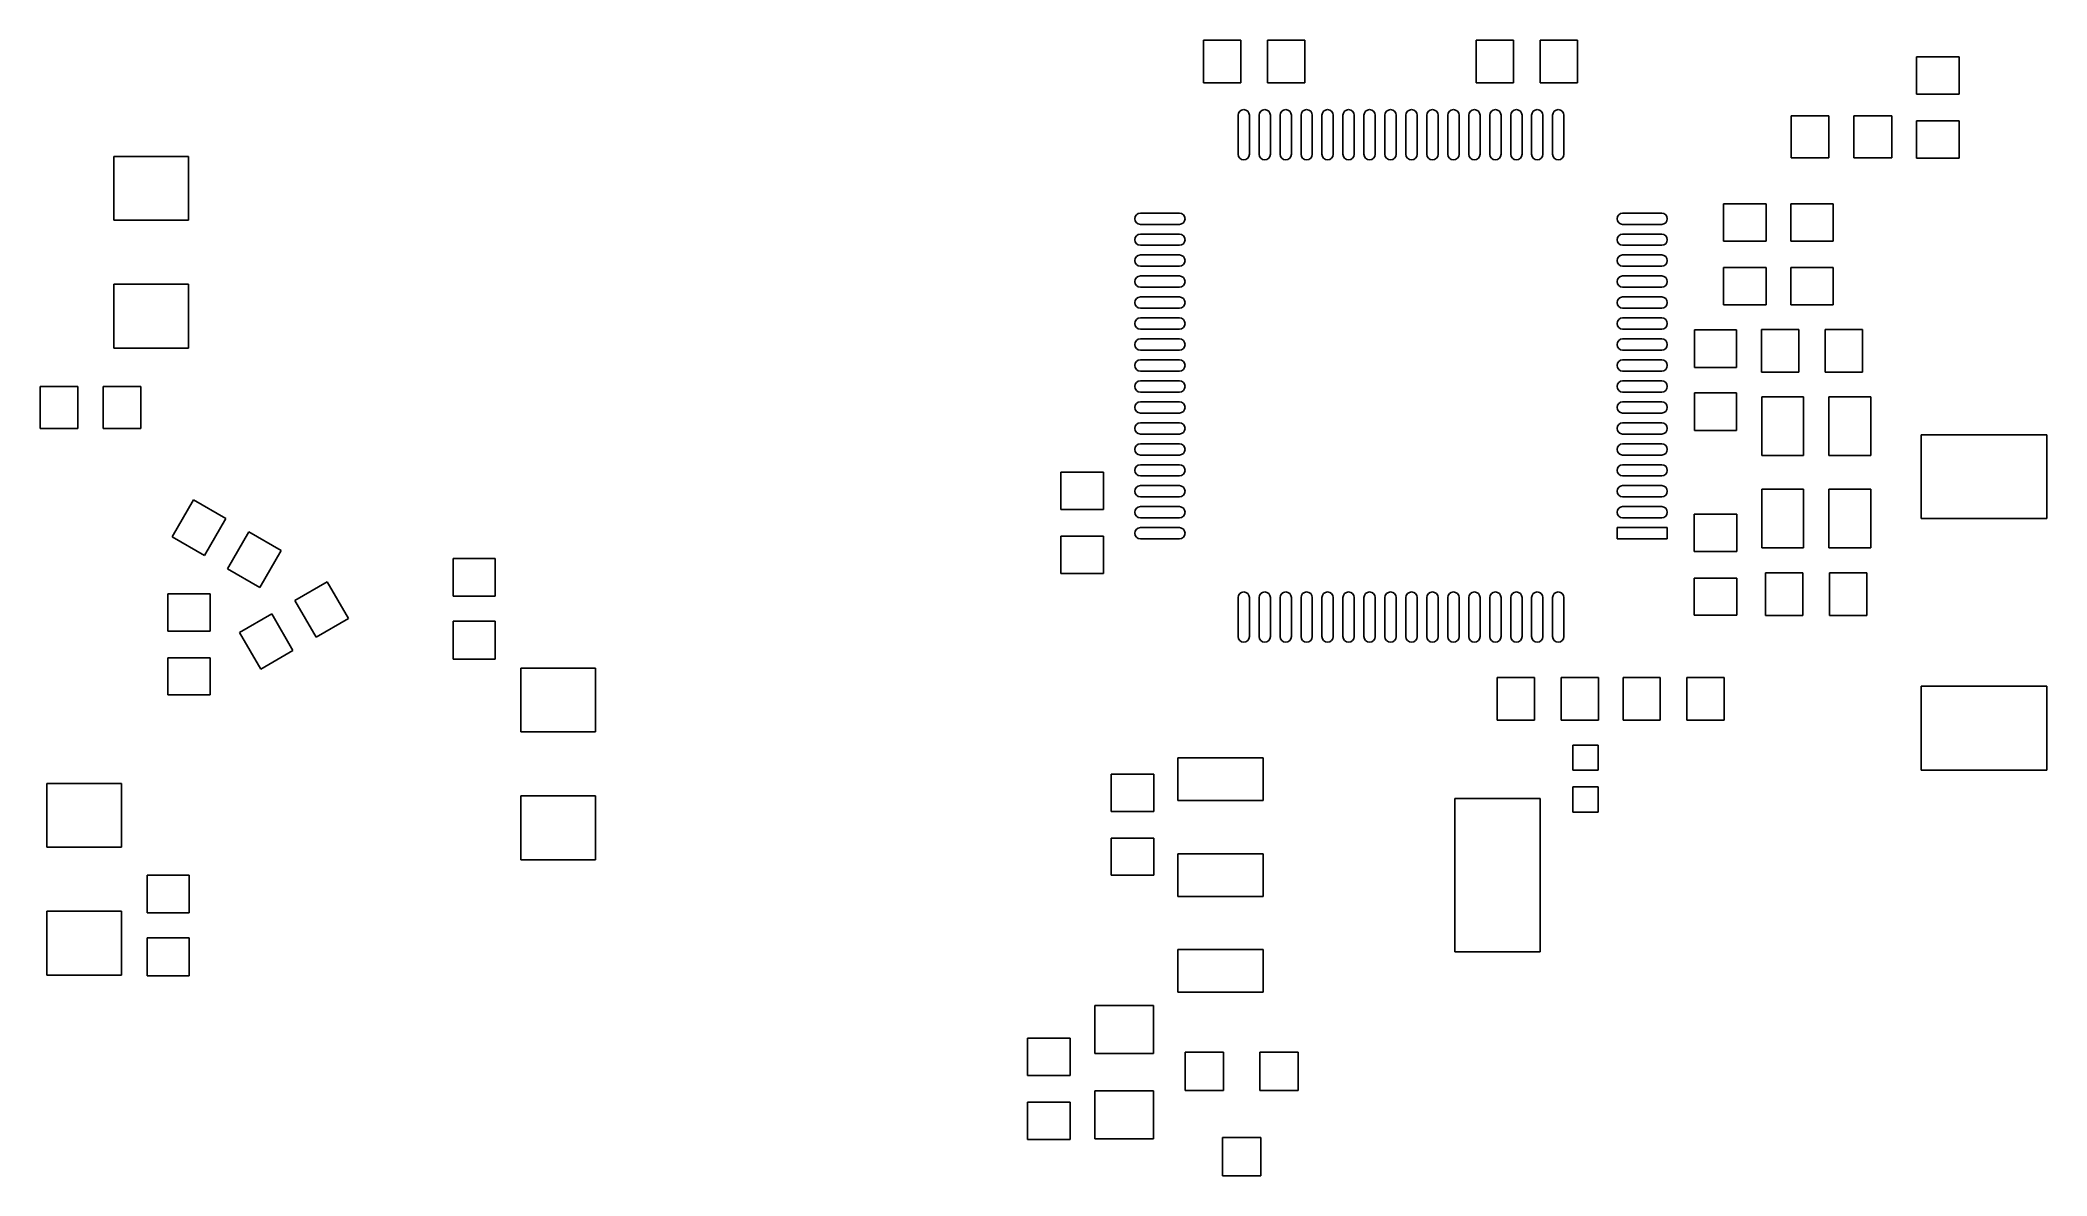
# Model space of a CAD drawing. Extents: x 4.6 to 6.48, y -4.01 to -2.94.
import ezdxf

# ---------------------------------------------------------------- set-up
doc = ezdxf.new("R2010")
doc.units = 0
doc.header["$MEASUREMENT"] = 0
doc.layers.add('BLACK', color=7, linetype='CONTINUOUS')

msp = doc.modelspace()

# ---------------------------------------------------------------- linework, layer by layer
at = {"layer": 'BLACK', "linetype": 'CONTINUOUS'}
for p, q in [((5.69266, -2.98457), (5.69266, -2.94457)), ((5.69266, -2.94457), (5.72766, -2.94457)), ((5.72766, -2.94457), (5.72766, -2.98457)), ((5.75266, -2.98457), (5.75266, -2.94457)), ((5.75266, -2.94457), (5.78766, -2.94457)), ((5.78766, -2.94457), (5.78766, -2.98457)), ((5.94856, -2.98457), (5.94856, -2.94457)), ((5.94856, -2.94457), (5.98356, -2.94457)), ((5.98356, -2.94457), (5.98356, -2.98457)), ((6.00856, -2.98457), (6.00856, -2.94457)), ((6.00856, -2.94457), (6.04356, -2.94457)), ((6.04356, -2.94457), (6.04356, -2.98457)), ((6.36189, -2.99537), (6.36189, -2.96037)), ((6.36189, -2.96037), (6.40189, -2.96037)), ((6.40189, -2.96037), (6.40189, -2.99537)), ((5.72766, -2.98457), (5.69266, -2.98457)), ((5.78766, -2.98457), (5.75266, -2.98457)), ((5.98356, -2.98457), (5.94856, -2.98457)), ((6.04356, -2.98457), (6.00856, -2.98457)), ((5.725, -3.01516), (5.7254, -3.01312)), ((5.7254, -3.01312), (5.72656, -3.0114)), ((5.72656, -3.0114), (5.72828, -3.01025)), ((5.72828, -3.01025), (5.73031, -3.00984)), ((5.73031, -3.00984), (5.73235, -3.01025)), ((5.73235, -3.01025), (5.73407, -3.0114)), ((5.73407, -3.0114), (5.73523, -3.01312)), ((5.73523, -3.01312), (5.73563, -3.01516)), ((5.74469, -3.01516), (5.74509, -3.01312)), ((5.74509, -3.01312), (5.74624, -3.0114)), ((5.74624, -3.0114), (5.74797, -3.01025)), ((5.74797, -3.01025), (5.75, -3.00984)), ((5.75, -3.00984), (5.75203, -3.01025)), ((5.75203, -3.01025), (5.75376, -3.0114)), ((5.75376, -3.0114), (5.75491, -3.01312)), ((5.75491, -3.01312), (5.75531, -3.01516)), ((5.76437, -3.01516), (5.76477, -3.01312)), ((5.76477, -3.01312), (5.76593, -3.0114)), ((5.76593, -3.0114), (5.76765, -3.01025)), ((5.76765, -3.01025), (5.76969, -3.00984)), ((5.76969, -3.00984), (5.77172, -3.01025)), ((5.77172, -3.01025), (5.77344, -3.0114)), ((5.77344, -3.0114), (5.7746, -3.01312)), ((5.7746, -3.01312), (5.775, -3.01516)), ((5.78406, -3.01516), (5.78446, -3.01312)), ((5.78446, -3.01312), (5.78561, -3.0114)), ((5.78561, -3.0114), (5.78734, -3.01025)), ((5.78734, -3.01025), (5.78937, -3.00984)), ((5.78937, -3.00984), (5.7914, -3.01025)), ((5.7914, -3.01025), (5.79313, -3.0114)), ((5.79313, -3.0114), (5.79428, -3.01312)), ((5.79428, -3.01312), (5.79469, -3.01516)), ((5.80374, -3.01516), (5.80414, -3.01312)), ((5.80414, -3.01312), (5.8053, -3.0114)), ((5.8053, -3.0114), (5.80702, -3.01025)), ((5.80702, -3.01025), (5.80906, -3.00984)), ((5.80906, -3.00984), (5.81109, -3.01025)), ((5.81109, -3.01025), (5.81281, -3.0114)), ((5.81281, -3.0114), (5.81397, -3.01312)), ((5.81397, -3.01312), (5.81437, -3.01516)), ((5.82343, -3.01516), (5.82383, -3.01312)), ((5.82383, -3.01312), (5.82498, -3.0114)), ((5.82498, -3.0114), (5.82671, -3.01025)), ((5.82671, -3.01025), (5.82874, -3.00984)), ((5.82874, -3.00984), (5.83077, -3.01025)), ((5.83077, -3.01025), (5.8325, -3.0114)), ((5.8325, -3.0114), (5.83365, -3.01312)), ((5.83365, -3.01312), (5.83406, -3.01516)), ((5.84311, -3.01516), (5.84351, -3.01312)), ((5.84351, -3.01312), (5.84467, -3.0114)), ((5.84467, -3.0114), (5.84639, -3.01025)), ((5.84639, -3.01025), (5.84843, -3.00984)), ((5.84843, -3.00984), (5.85046, -3.01025)), ((5.85046, -3.01025), (5.85218, -3.0114)), ((5.85218, -3.0114), (5.85334, -3.01312)), ((5.85334, -3.01312), (5.85374, -3.01516)), ((5.8628, -3.01516), (5.8632, -3.01312)), ((5.8632, -3.01312), (5.86435, -3.0114)), ((5.86435, -3.0114), (5.86608, -3.01025)), ((5.86608, -3.01025), (5.86811, -3.00984)), ((5.86811, -3.00984), (5.87014, -3.01025)), ((5.87014, -3.01025), (5.87187, -3.0114)), ((5.87187, -3.0114), (5.87302, -3.01312)), ((5.87302, -3.01312), (5.87343, -3.01516)), ((5.88248, -3.01516), (5.88288, -3.01312)), ((5.88288, -3.01312), (5.88404, -3.0114)), ((5.88404, -3.0114), (5.88576, -3.01025)), ((5.88576, -3.01025), (5.8878, -3.00984)), ((5.8878, -3.00984), (5.88983, -3.01025)), ((5.88983, -3.01025), (5.89155, -3.0114)), ((5.89155, -3.0114), (5.89271, -3.01312)), ((5.89271, -3.01312), (5.89311, -3.01516)), ((5.90217, -3.01516), (5.90257, -3.01312)), ((5.90257, -3.01312), (5.90372, -3.0114)), ((5.90372, -3.0114), (5.90545, -3.01025)), ((5.90545, -3.01025), (5.90748, -3.00984)), ((5.90748, -3.00984), (5.90951, -3.01025)), ((5.90951, -3.01025), (5.91124, -3.0114)), ((5.91124, -3.0114), (5.91239, -3.01312)), ((5.91239, -3.01312), (5.9128, -3.01516)), ((5.92185, -3.01516), (5.92225, -3.01312)), ((5.92225, -3.01312), (5.92341, -3.0114)), ((5.92341, -3.0114), (5.92513, -3.01025)), ((5.92513, -3.01025), (5.92717, -3.00984)), ((5.92717, -3.00984), (5.9292, -3.01025)), ((5.9292, -3.01025), (5.93092, -3.0114)), ((5.93092, -3.0114), (5.93208, -3.01312)), ((5.93208, -3.01312), (5.93248, -3.01516)), ((5.94154, -3.01516), (5.94194, -3.01312)), ((5.94194, -3.01312), (5.94309, -3.0114)), ((5.94309, -3.0114), (5.94482, -3.01025)), ((5.94482, -3.01025), (5.94685, -3.00984)), ((5.94685, -3.00984), (5.94888, -3.01025)), ((5.94888, -3.01025), (5.95061, -3.0114)), ((5.95061, -3.0114), (5.95176, -3.01312)), ((5.95176, -3.01312), (5.95217, -3.01516)), ((5.96122, -3.01516), (5.96163, -3.01312)), ((5.96163, -3.01312), (5.96278, -3.0114)), ((5.96278, -3.0114), (5.9645, -3.01025)), ((5.9645, -3.01025), (5.96654, -3.00984)), ((5.96654, -3.00984), (5.96857, -3.01025)), ((5.96857, -3.01025), (5.97029, -3.0114)), ((5.97029, -3.0114), (5.97145, -3.01312)), ((5.97145, -3.01312), (5.97185, -3.01516)), ((5.98091, -3.01516), (5.98131, -3.01312)), ((5.98131, -3.01312), (5.98246, -3.0114)), ((5.98246, -3.0114), (5.98419, -3.01025)), ((5.98419, -3.01025), (5.98622, -3.00984)), ((5.98622, -3.00984), (5.98825, -3.01025)), ((5.98825, -3.01025), (5.98998, -3.0114)), ((5.98998, -3.0114), (5.99113, -3.01312)), ((5.99113, -3.01312), (5.99154, -3.01516)), ((6.00059, -3.01516), (6.001, -3.01312)), ((6.001, -3.01312), (6.00215, -3.0114)), ((6.00215, -3.0114), (6.00387, -3.01025)), ((6.00387, -3.01025), (6.00591, -3.00984)), ((6.00591, -3.00984), (6.00794, -3.01025)), ((6.00794, -3.01025), (6.00966, -3.0114)), ((6.00966, -3.0114), (6.01082, -3.01312)), ((6.01082, -3.01312), (6.01122, -3.01516)), ((6.02028, -3.01516), (6.02068, -3.01312)), ((6.02068, -3.01312), (6.02183, -3.0114)), ((6.02183, -3.0114), (6.02356, -3.01025)), ((6.02356, -3.01025), (6.02559, -3.00984)), ((6.02559, -3.00984), (6.02762, -3.01025)), ((6.02762, -3.01025), (6.02935, -3.0114)), ((6.02935, -3.0114), (6.0305, -3.01312)), ((6.0305, -3.01312), (6.03091, -3.01516)), ((6.40189, -2.99537), (6.36189, -2.99537)), ((5.725, -3.05177), (5.725, -3.01516)), ((5.73563, -3.01516), (5.73563, -3.05177)), ((5.74469, -3.05177), (5.74469, -3.01516)), ((5.75531, -3.01516), (5.75531, -3.05177)), ((5.76437, -3.05177), (5.76437, -3.01516)), ((5.775, -3.01516), (5.775, -3.05177)), ((5.78406, -3.05177), (5.78406, -3.01516)), ((5.79469, -3.01516), (5.79469, -3.05177)), ((5.80374, -3.05177), (5.80374, -3.01516)), ((5.81437, -3.01516), (5.81437, -3.05177)), ((5.82343, -3.05177), (5.82343, -3.01516)), ((5.83406, -3.01516), (5.83406, -3.05177)), ((5.84311, -3.05177), (5.84311, -3.01516)), ((5.85374, -3.01516), (5.85374, -3.05177)), ((5.8628, -3.05177), (5.8628, -3.01516)), ((5.87343, -3.01516), (5.87343, -3.05177)), ((5.88248, -3.05177), (5.88248, -3.01516)), ((5.89311, -3.01516), (5.89311, -3.05177)), ((5.90217, -3.05177), (5.90217, -3.01516)), ((5.9128, -3.01516), (5.9128, -3.05177)), ((5.92185, -3.05177), (5.92185, -3.01516)), ((5.93248, -3.01516), (5.93248, -3.05177)), ((5.94154, -3.05177), (5.94154, -3.01516)), ((5.95217, -3.01516), (5.95217, -3.05177)), ((5.96122, -3.05177), (5.96122, -3.01516)), ((5.97185, -3.01516), (5.97185, -3.05177)), ((5.98091, -3.05177), (5.98091, -3.01516)), ((5.99154, -3.01516), (5.99154, -3.05177)), ((6.00059, -3.05177), (6.00059, -3.01516)), ((6.01122, -3.01516), (6.01122, -3.05177)), ((6.02028, -3.05177), (6.02028, -3.01516)), ((6.03091, -3.01516), (6.03091, -3.05177)), ((6.24409, -3.05512), (6.24409, -3.01575)), ((6.24409, -3.01575), (6.27953, -3.01575)), ((6.27953, -3.01575), (6.27953, -3.05512)), ((6.30315, -3.05512), (6.30315, -3.01575)), ((6.30315, -3.01575), (6.33858, -3.01575)), ((6.33858, -3.01575), (6.33858, -3.05512)), ((6.36189, -3.05537), (6.36189, -3.02037)), ((6.36189, -3.02037), (6.40189, -3.02037)), ((6.40189, -3.02037), (6.40189, -3.05537)), ((5.7254, -3.05381), (5.725, -3.05177)), ((5.73563, -3.05177), (5.73523, -3.05381)), ((5.74509, -3.05381), (5.74469, -3.05177)), ((5.75531, -3.05177), (5.75491, -3.05381)), ((5.76477, -3.05381), (5.76437, -3.05177)), ((5.775, -3.05177), (5.7746, -3.05381)), ((5.78446, -3.05381), (5.78406, -3.05177)), ((5.79469, -3.05177), (5.79428, -3.05381)), ((5.80414, -3.05381), (5.80374, -3.05177)), ((5.81437, -3.05177), (5.81397, -3.05381)), ((5.82383, -3.05381), (5.82343, -3.05177)), ((5.83406, -3.05177), (5.83365, -3.05381)), ((5.84351, -3.05381), (5.84311, -3.05177)), ((5.85374, -3.05177), (5.85334, -3.05381)), ((5.8632, -3.05381), (5.8628, -3.05177)), ((5.87343, -3.05177), (5.87302, -3.05381)), ((5.88288, -3.05381), (5.88248, -3.05177)), ((5.89311, -3.05177), (5.89271, -3.05381)), ((5.90257, -3.05381), (5.90217, -3.05177)), ((5.9128, -3.05177), (5.91239, -3.05381)), ((5.92225, -3.05381), (5.92185, -3.05177)), ((5.93248, -3.05177), (5.93208, -3.05381)), ((5.94194, -3.05381), (5.94154, -3.05177)), ((5.95217, -3.05177), (5.95176, -3.05381)), ((5.96163, -3.05381), (5.96122, -3.05177)), ((5.97185, -3.05177), (5.97145, -3.05381)), ((5.98131, -3.05381), (5.98091, -3.05177)), ((5.99154, -3.05177), (5.99113, -3.05381)), ((6.001, -3.05381), (6.00059, -3.05177)), ((6.01122, -3.05177), (6.01082, -3.05381)), ((6.02068, -3.05381), (6.02028, -3.05177)), ((6.03091, -3.05177), (6.0305, -3.05381)), ((4.66972, -3.1137), (4.66972, -3.0537)), ((4.66972, -3.0537), (4.73972, -3.0537)), ((4.73972, -3.0537), (4.73972, -3.1137)), ((5.72656, -3.05553), (5.7254, -3.05381)), ((5.72828, -3.05668), (5.72656, -3.05553)), ((5.73031, -3.05709), (5.72828, -3.05668)), ((5.73235, -3.05668), (5.73031, -3.05709)), ((5.73407, -3.05553), (5.73235, -3.05668)), ((5.73523, -3.05381), (5.73407, -3.05553)), ((5.74624, -3.05553), (5.74509, -3.05381)), ((5.74797, -3.05668), (5.74624, -3.05553)), ((5.75, -3.05709), (5.74797, -3.05668)), ((5.75203, -3.05668), (5.75, -3.05709)), ((5.75376, -3.05553), (5.75203, -3.05668)), ((5.75491, -3.05381), (5.75376, -3.05553)), ((5.76593, -3.05553), (5.76477, -3.05381)), ((5.76765, -3.05668), (5.76593, -3.05553)), ((5.76969, -3.05709), (5.76765, -3.05668)), ((5.77172, -3.05668), (5.76969, -3.05709)), ((5.77344, -3.05553), (5.77172, -3.05668)), ((5.7746, -3.05381), (5.77344, -3.05553)), ((5.78561, -3.05553), (5.78446, -3.05381)), ((5.78734, -3.05668), (5.78561, -3.05553)), ((5.78937, -3.05709), (5.78734, -3.05668)), ((5.7914, -3.05668), (5.78937, -3.05709)), ((5.79313, -3.05553), (5.7914, -3.05668)), ((5.79428, -3.05381), (5.79313, -3.05553)), ((5.8053, -3.05553), (5.80414, -3.05381)), ((5.80702, -3.05668), (5.8053, -3.05553)), ((5.80906, -3.05709), (5.80702, -3.05668)), ((5.81109, -3.05668), (5.80906, -3.05709)), ((5.81281, -3.05553), (5.81109, -3.05668)), ((5.81397, -3.05381), (5.81281, -3.05553)), ((5.82498, -3.05553), (5.82383, -3.05381)), ((5.82671, -3.05668), (5.82498, -3.05553)), ((5.82874, -3.05709), (5.82671, -3.05668)), ((5.83077, -3.05668), (5.82874, -3.05709)), ((5.8325, -3.05553), (5.83077, -3.05668)), ((5.83365, -3.05381), (5.8325, -3.05553)), ((5.84467, -3.05553), (5.84351, -3.05381)), ((5.84639, -3.05668), (5.84467, -3.05553)), ((5.84843, -3.05709), (5.84639, -3.05668)), ((5.85046, -3.05668), (5.84843, -3.05709)), ((5.85218, -3.05553), (5.85046, -3.05668)), ((5.85334, -3.05381), (5.85218, -3.05553)), ((5.86435, -3.05553), (5.8632, -3.05381)), ((5.86608, -3.05668), (5.86435, -3.05553)), ((5.86811, -3.05709), (5.86608, -3.05668)), ((5.87014, -3.05668), (5.86811, -3.05709)), ((5.87187, -3.05553), (5.87014, -3.05668)), ((5.87302, -3.05381), (5.87187, -3.05553)), ((5.88404, -3.05553), (5.88288, -3.05381)), ((5.88576, -3.05668), (5.88404, -3.05553)), ((5.8878, -3.05709), (5.88576, -3.05668)), ((5.88983, -3.05668), (5.8878, -3.05709)), ((5.89155, -3.05553), (5.88983, -3.05668)), ((5.89271, -3.05381), (5.89155, -3.05553)), ((5.90372, -3.05553), (5.90257, -3.05381)), ((5.90545, -3.05668), (5.90372, -3.05553)), ((5.90748, -3.05709), (5.90545, -3.05668)), ((5.90951, -3.05668), (5.90748, -3.05709)), ((5.91124, -3.05553), (5.90951, -3.05668)), ((5.91239, -3.05381), (5.91124, -3.05553)), ((5.92341, -3.05553), (5.92225, -3.05381)), ((5.92513, -3.05668), (5.92341, -3.05553)), ((5.92717, -3.05709), (5.92513, -3.05668)), ((5.9292, -3.05668), (5.92717, -3.05709)), ((5.93092, -3.05553), (5.9292, -3.05668)), ((5.93208, -3.05381), (5.93092, -3.05553)), ((5.94309, -3.05553), (5.94194, -3.05381)), ((5.94482, -3.05668), (5.94309, -3.05553)), ((5.94685, -3.05709), (5.94482, -3.05668)), ((5.94888, -3.05668), (5.94685, -3.05709)), ((5.95061, -3.05553), (5.94888, -3.05668)), ((5.95176, -3.05381), (5.95061, -3.05553)), ((5.96278, -3.05553), (5.96163, -3.05381)), ((5.9645, -3.05668), (5.96278, -3.05553)), ((5.96654, -3.05709), (5.9645, -3.05668)), ((5.96857, -3.05668), (5.96654, -3.05709)), ((5.97029, -3.05553), (5.96857, -3.05668)), ((5.97145, -3.05381), (5.97029, -3.05553)), ((5.98246, -3.05553), (5.98131, -3.05381)), ((5.98419, -3.05668), (5.98246, -3.05553)), ((5.98622, -3.05709), (5.98419, -3.05668)), ((5.98825, -3.05668), (5.98622, -3.05709)), ((5.98998, -3.05553), (5.98825, -3.05668)), ((5.99113, -3.05381), (5.98998, -3.05553)), ((6.00215, -3.05553), (6.001, -3.05381)), ((6.00387, -3.05668), (6.00215, -3.05553)), ((6.00591, -3.05709), (6.00387, -3.05668)), ((6.00794, -3.05668), (6.00591, -3.05709)), ((6.00966, -3.05553), (6.00794, -3.05668)), ((6.01082, -3.05381), (6.00966, -3.05553)), ((6.02183, -3.05553), (6.02068, -3.05381)), ((6.02356, -3.05668), (6.02183, -3.05553)), ((6.02559, -3.05709), (6.02356, -3.05668)), ((6.02762, -3.05668), (6.02559, -3.05709)), ((6.02935, -3.05553), (6.02762, -3.05668)), ((6.0305, -3.05381), (6.02935, -3.05553)), ((6.27953, -3.05512), (6.24409, -3.05512)), ((6.33858, -3.05512), (6.30315, -3.05512)), ((6.40189, -3.05537), (6.36189, -3.05537)), ((5.62951, -3.10845), (5.63123, -3.10729)), ((5.63123, -3.10729), (5.63327, -3.10689)), ((5.63327, -3.10689), (5.66988, -3.10689)), ((5.66988, -3.10689), (5.67192, -3.10729)), ((5.67192, -3.10729), (5.67364, -3.10845)), ((6.08227, -3.10845), (6.08399, -3.10729)), ((6.08399, -3.10729), (6.08602, -3.10689)), ((6.08602, -3.10689), (6.12264, -3.10689)), ((6.12264, -3.10689), (6.12467, -3.10729)), ((6.12467, -3.10729), (6.1264, -3.10845)), ((6.18079, -3.13317), (6.18079, -3.09817)), ((6.18079, -3.09817), (6.22079, -3.09817)), ((6.22079, -3.09817), (6.22079, -3.13317)), ((6.24378, -3.13317), (6.24378, -3.09817)), ((6.24378, -3.09817), (6.28378, -3.09817)), ((6.28378, -3.09817), (6.28378, -3.13317)), ((4.73972, -3.1137), (4.66972, -3.1137)), ((5.62795, -3.1122), (5.62836, -3.11017)), ((5.62836, -3.11424), (5.62795, -3.1122)), ((5.62836, -3.11017), (5.62951, -3.10845)), ((5.62951, -3.11596), (5.62836, -3.11424)), ((5.63123, -3.11712), (5.62951, -3.11596)), ((5.62951, -3.12813), (5.63123, -3.12698)), ((5.63327, -3.11752), (5.63123, -3.11712)), ((5.63123, -3.12698), (5.63327, -3.12657)), ((5.66988, -3.11752), (5.63327, -3.11752)), ((5.63327, -3.12657), (5.66988, -3.12657)), ((5.67192, -3.11712), (5.66988, -3.11752)), ((5.66988, -3.12657), (5.67192, -3.12698)), ((5.67364, -3.11596), (5.67192, -3.11712)), ((5.67192, -3.12698), (5.67364, -3.12813)), ((5.67364, -3.10845), (5.67479, -3.11017)), ((5.67479, -3.11424), (5.67364, -3.11596)), ((5.67479, -3.11017), (5.6752, -3.1122)), ((5.6752, -3.1122), (5.67479, -3.11424)), ((6.08071, -3.1122), (6.08111, -3.11017)), ((6.08111, -3.11424), (6.08071, -3.1122)), ((6.08111, -3.11017), (6.08227, -3.10845)), ((6.08227, -3.11596), (6.08111, -3.11424)), ((6.08399, -3.11712), (6.08227, -3.11596)), ((6.08227, -3.12813), (6.08399, -3.12698)), ((6.08602, -3.11752), (6.08399, -3.11712)), ((6.08399, -3.12698), (6.08602, -3.12657)), ((6.12264, -3.11752), (6.08602, -3.11752)), ((6.08602, -3.12657), (6.12264, -3.12657)), ((6.12467, -3.11712), (6.12264, -3.11752)), ((6.12264, -3.12657), (6.12467, -3.12698)), ((6.1264, -3.11596), (6.12467, -3.11712)), ((6.12467, -3.12698), (6.1264, -3.12813)), ((6.1264, -3.10845), (6.12755, -3.11017)), ((6.12755, -3.11424), (6.1264, -3.11596)), ((6.12755, -3.11017), (6.12795, -3.1122)), ((6.12795, -3.1122), (6.12755, -3.11424)), ((5.62795, -3.13189), (5.62836, -3.12986)), ((5.62836, -3.13392), (5.62795, -3.13189)), ((5.62836, -3.12986), (5.62951, -3.12813)), ((5.62951, -3.13565), (5.62836, -3.13392)), ((5.63123, -3.1368), (5.62951, -3.13565)), ((5.63327, -3.1372), (5.63123, -3.1368)), ((5.66988, -3.1372), (5.63327, -3.1372)), ((5.67192, -3.1368), (5.66988, -3.1372)), ((5.67364, -3.13565), (5.67192, -3.1368)), ((5.67364, -3.12813), (5.67479, -3.12986)), ((5.67479, -3.13392), (5.67364, -3.13565)), ((5.67479, -3.12986), (5.6752, -3.13189)), ((5.6752, -3.13189), (5.67479, -3.13392)), ((6.08071, -3.13189), (6.08111, -3.12986)), ((6.08111, -3.13392), (6.08071, -3.13189)), ((6.08111, -3.12986), (6.08227, -3.12813)), ((6.08227, -3.13565), (6.08111, -3.13392)), ((6.08399, -3.1368), (6.08227, -3.13565)), ((6.08602, -3.1372), (6.08399, -3.1368)), ((6.12264, -3.1372), (6.08602, -3.1372)), ((6.12467, -3.1368), (6.12264, -3.1372)), ((6.1264, -3.13565), (6.12467, -3.1368)), ((6.1264, -3.12813), (6.12755, -3.12986)), ((6.12755, -3.13392), (6.1264, -3.13565)), ((6.12755, -3.12986), (6.12795, -3.13189)), ((6.12795, -3.13189), (6.12755, -3.13392)), ((6.22079, -3.13317), (6.18079, -3.13317)), ((6.28378, -3.13317), (6.24378, -3.13317)), ((5.62795, -3.15157), (5.62836, -3.14954)), ((5.62836, -3.15361), (5.62795, -3.15157)), ((5.62836, -3.14954), (5.62951, -3.14782)), ((5.62951, -3.15533), (5.62836, -3.15361)), ((5.62951, -3.14782), (5.63123, -3.14666)), ((5.63123, -3.15649), (5.62951, -3.15533)), ((5.63123, -3.14666), (5.63327, -3.14626)), ((5.63327, -3.15689), (5.63123, -3.15649)), ((5.63327, -3.14626), (5.66988, -3.14626)), ((5.66988, -3.15689), (5.63327, -3.15689)), ((5.66988, -3.14626), (5.67192, -3.14666)), ((5.67192, -3.15649), (5.66988, -3.15689)), ((5.67192, -3.14666), (5.67364, -3.14782)), ((5.67364, -3.15533), (5.67192, -3.15649)), ((5.67364, -3.14782), (5.67479, -3.14954)), ((5.67479, -3.15361), (5.67364, -3.15533)), ((5.67479, -3.14954), (5.6752, -3.15157)), ((5.6752, -3.15157), (5.67479, -3.15361)), ((6.08071, -3.15157), (6.08111, -3.14954)), ((6.08111, -3.15361), (6.08071, -3.15157)), ((6.08111, -3.14954), (6.08227, -3.14782)), ((6.08227, -3.15533), (6.08111, -3.15361)), ((6.08227, -3.14782), (6.08399, -3.14666)), ((6.08399, -3.15649), (6.08227, -3.15533)), ((6.08399, -3.14666), (6.08602, -3.14626)), ((6.08602, -3.15689), (6.08399, -3.15649)), ((6.08602, -3.14626), (6.12264, -3.14626)), ((6.12264, -3.15689), (6.08602, -3.15689)), ((6.12264, -3.14626), (6.12467, -3.14666)), ((6.12467, -3.15649), (6.12264, -3.15689)), ((6.12467, -3.14666), (6.1264, -3.14782)), ((6.1264, -3.15533), (6.12467, -3.15649)), ((6.1264, -3.14782), (6.12755, -3.14954)), ((6.12755, -3.15361), (6.1264, -3.15533)), ((6.12755, -3.14954), (6.12795, -3.15157)), ((6.12795, -3.15157), (6.12755, -3.15361)), ((6.18079, -3.19317), (6.18079, -3.15817)), ((6.18079, -3.15817), (6.22079, -3.15817)), ((6.22079, -3.15817), (6.22079, -3.19317)), ((6.24378, -3.19317), (6.24378, -3.15817)), ((6.24378, -3.15817), (6.28378, -3.15817)), ((6.28378, -3.15817), (6.28378, -3.19317)), ((4.66972, -3.2337), (4.66972, -3.1737)), ((4.66972, -3.1737), (4.73972, -3.1737)), ((4.73972, -3.1737), (4.73972, -3.2337)), ((5.62795, -3.17126), (5.62836, -3.16923)), ((5.62836, -3.17329), (5.62795, -3.17126)), ((5.62836, -3.16923), (5.62951, -3.1675)), ((5.62951, -3.17502), (5.62836, -3.17329)), ((5.62951, -3.1675), (5.63123, -3.16635)), ((5.63123, -3.17617), (5.62951, -3.17502)), ((5.63123, -3.16635), (5.63327, -3.16594)), ((5.63327, -3.17657), (5.63123, -3.17617)), ((5.63327, -3.16594), (5.66988, -3.16594)), ((5.66988, -3.17657), (5.63327, -3.17657)), ((5.66988, -3.16594), (5.67192, -3.16635)), ((5.67192, -3.17617), (5.66988, -3.17657)), ((5.67192, -3.16635), (5.67364, -3.1675)), ((5.67364, -3.17502), (5.67192, -3.17617)), ((5.67364, -3.1675), (5.67479, -3.16923)), ((5.67479, -3.17329), (5.67364, -3.17502)), ((5.67479, -3.16923), (5.6752, -3.17126)), ((5.6752, -3.17126), (5.67479, -3.17329)), ((6.08071, -3.17126), (6.08111, -3.16923)), ((6.08111, -3.17329), (6.08071, -3.17126)), ((6.08111, -3.16923), (6.08227, -3.1675)), ((6.08227, -3.17502), (6.08111, -3.17329)), ((6.08227, -3.1675), (6.08399, -3.16635)), ((6.08399, -3.17617), (6.08227, -3.17502)), ((6.08399, -3.16635), (6.08602, -3.16594)), ((6.08602, -3.17657), (6.08399, -3.17617)), ((6.08602, -3.16594), (6.12264, -3.16594)), ((6.12264, -3.17657), (6.08602, -3.17657)), ((6.12264, -3.16594), (6.12467, -3.16635)), ((6.12467, -3.17617), (6.12264, -3.17657)), ((6.12467, -3.16635), (6.1264, -3.1675)), ((6.1264, -3.17502), (6.12467, -3.17617)), ((6.1264, -3.1675), (6.12755, -3.16923)), ((6.12755, -3.17329), (6.1264, -3.17502)), ((6.12755, -3.16923), (6.12795, -3.17126)), ((6.12795, -3.17126), (6.12755, -3.17329)), ((5.62795, -3.19094), (5.62836, -3.18891)), ((5.62836, -3.19298), (5.62795, -3.19094)), ((5.62836, -3.18891), (5.62951, -3.18719)), ((5.62951, -3.1947), (5.62836, -3.19298)), ((5.62951, -3.18719), (5.63123, -3.18603)), ((5.63123, -3.19586), (5.62951, -3.1947)), ((5.63123, -3.18603), (5.63327, -3.18563)), ((5.63327, -3.19626), (5.63123, -3.19586)), ((5.63327, -3.18563), (5.66988, -3.18563)), ((5.66988, -3.19626), (5.63327, -3.19626)), ((5.66988, -3.18563), (5.67192, -3.18603)), ((5.67192, -3.19586), (5.66988, -3.19626)), ((5.67192, -3.18603), (5.67364, -3.18719)), ((5.67364, -3.1947), (5.67192, -3.19586)), ((5.67364, -3.18719), (5.67479, -3.18891)), ((5.67479, -3.19298), (5.67364, -3.1947)), ((5.67479, -3.18891), (5.6752, -3.19094)), ((5.6752, -3.19094), (5.67479, -3.19298)), ((6.08071, -3.19094), (6.08111, -3.18891)), ((6.08111, -3.19298), (6.08071, -3.19094)), ((6.08111, -3.18891), (6.08227, -3.18719)), ((6.08227, -3.1947), (6.08111, -3.19298)), ((6.08227, -3.18719), (6.08399, -3.18603)), ((6.08399, -3.19586), (6.08227, -3.1947)), ((6.08399, -3.18603), (6.08602, -3.18563)), ((6.08602, -3.19626), (6.08399, -3.19586)), ((6.08602, -3.18563), (6.12264, -3.18563)), ((6.12264, -3.19626), (6.08602, -3.19626)), ((6.12264, -3.18563), (6.12467, -3.18603)), ((6.12467, -3.19586), (6.12264, -3.19626)), ((6.12467, -3.18603), (6.1264, -3.18719)), ((6.1264, -3.1947), (6.12467, -3.19586)), ((6.1264, -3.18719), (6.12755, -3.18891)), ((6.12755, -3.19298), (6.1264, -3.1947)), ((6.12755, -3.18891), (6.12795, -3.19094)), ((6.12795, -3.19094), (6.12755, -3.19298)), ((6.22079, -3.19317), (6.18079, -3.19317)), ((6.28378, -3.19317), (6.24378, -3.19317)), ((5.62795, -3.21063), (5.62836, -3.2086)), ((5.62836, -3.21266), (5.62795, -3.21063)), ((5.62836, -3.2086), (5.62951, -3.20687)), ((5.62951, -3.21439), (5.62836, -3.21266)), ((5.62951, -3.20687), (5.63123, -3.20572)), ((5.63123, -3.21554), (5.62951, -3.21439)), ((5.63123, -3.20572), (5.63327, -3.20531)), ((5.63327, -3.21594), (5.63123, -3.21554)), ((5.63327, -3.20531), (5.66988, -3.20531)), ((5.66988, -3.21594), (5.63327, -3.21594)), ((5.66988, -3.20531), (5.67192, -3.20572)), ((5.67192, -3.21554), (5.66988, -3.21594)), ((5.67192, -3.20572), (5.67364, -3.20687)), ((5.67364, -3.21439), (5.67192, -3.21554)), ((5.67364, -3.20687), (5.67479, -3.2086)), ((5.67479, -3.21266), (5.67364, -3.21439)), ((5.67479, -3.2086), (5.6752, -3.21063)), ((5.6752, -3.21063), (5.67479, -3.21266)), ((6.08071, -3.21063), (6.08111, -3.2086)), ((6.08111, -3.21266), (6.08071, -3.21063)), ((6.08111, -3.2086), (6.08227, -3.20687)), ((6.08227, -3.21439), (6.08111, -3.21266)), ((6.08227, -3.20687), (6.08399, -3.20572)), ((6.08399, -3.21554), (6.08227, -3.21439)), ((6.08399, -3.20572), (6.08602, -3.20531)), ((6.08602, -3.21594), (6.08399, -3.21554)), ((6.08602, -3.20531), (6.12264, -3.20531)), ((6.12264, -3.21594), (6.08602, -3.21594)), ((6.12264, -3.20531), (6.12467, -3.20572)), ((6.12467, -3.21554), (6.12264, -3.21594)), ((6.12467, -3.20572), (6.1264, -3.20687)), ((6.1264, -3.21439), (6.12467, -3.21554)), ((6.1264, -3.20687), (6.12755, -3.2086)), ((6.12755, -3.21266), (6.1264, -3.21439)), ((6.12755, -3.2086), (6.12795, -3.21063)), ((6.12795, -3.21063), (6.12755, -3.21266)), ((6.15354, -3.25197), (6.15354, -3.21654)), ((6.15354, -3.21654), (6.19291, -3.21654)), ((6.19291, -3.21654), (6.19291, -3.25197)), ((6.21628, -3.25622), (6.21628, -3.21622)), ((6.21628, -3.21622), (6.25128, -3.21622)), ((6.25128, -3.21622), (6.25128, -3.25622)), ((6.27628, -3.25622), (6.27628, -3.21622)), ((6.27628, -3.21622), (6.31128, -3.21622)), ((6.31128, -3.21622), (6.31128, -3.25622)), ((4.73972, -3.2337), (4.66972, -3.2337)), ((5.62795, -3.23031), (5.62836, -3.22828)), ((5.62836, -3.23235), (5.62795, -3.23031)), ((5.62836, -3.22828), (5.62951, -3.22656)), ((5.62951, -3.23407), (5.62836, -3.23235)), ((5.62951, -3.22656), (5.63123, -3.2254)), ((5.63123, -3.23523), (5.62951, -3.23407)), ((5.63123, -3.2254), (5.63327, -3.225)), ((5.63327, -3.23563), (5.63123, -3.23523)), ((5.63327, -3.225), (5.66988, -3.225)), ((5.66988, -3.23563), (5.63327, -3.23563)), ((5.66988, -3.225), (5.67192, -3.2254)), ((5.67192, -3.23523), (5.66988, -3.23563)), ((5.67192, -3.2254), (5.67364, -3.22656)), ((5.67364, -3.23407), (5.67192, -3.23523)), ((5.67364, -3.22656), (5.67479, -3.22828)), ((5.67479, -3.23235), (5.67364, -3.23407)), ((5.67479, -3.22828), (5.6752, -3.23031)), ((5.6752, -3.23031), (5.67479, -3.23235)), ((6.08071, -3.23031), (6.08111, -3.22828)), ((6.08111, -3.23235), (6.08071, -3.23031)), ((6.08111, -3.22828), (6.08227, -3.22656)), ((6.08227, -3.23407), (6.08111, -3.23235)), ((6.08227, -3.22656), (6.08399, -3.2254)), ((6.08399, -3.23523), (6.08227, -3.23407)), ((6.08399, -3.2254), (6.08602, -3.225)), ((6.08602, -3.23563), (6.08399, -3.23523)), ((6.08602, -3.225), (6.12264, -3.225)), ((6.12264, -3.23563), (6.08602, -3.23563)), ((6.12264, -3.225), (6.12467, -3.2254)), ((6.12467, -3.23523), (6.12264, -3.23563)), ((6.12467, -3.2254), (6.1264, -3.22656)), ((6.1264, -3.23407), (6.12467, -3.23523)), ((6.1264, -3.22656), (6.12755, -3.22828)), ((6.12755, -3.23235), (6.1264, -3.23407)), ((6.12755, -3.22828), (6.12795, -3.23031)), ((6.12795, -3.23031), (6.12755, -3.23235)), ((5.62795, -3.25), (5.62836, -3.24797)), ((5.62836, -3.25203), (5.62795, -3.25)), ((5.62836, -3.24797), (5.62951, -3.24624)), ((5.62951, -3.25376), (5.62836, -3.25203)), ((5.62951, -3.24624), (5.63123, -3.24509)), ((5.63123, -3.25491), (5.62951, -3.25376)), ((5.63123, -3.24509), (5.63327, -3.24469)), ((5.63327, -3.25531), (5.63123, -3.25491)), ((5.63327, -3.24469), (5.66988, -3.24469)), ((5.66988, -3.25531), (5.63327, -3.25531)), ((5.66988, -3.24469), (5.67192, -3.24509)), ((5.67192, -3.25491), (5.66988, -3.25531)), ((5.67192, -3.24509), (5.67364, -3.24624)), ((5.67364, -3.25376), (5.67192, -3.25491)), ((5.67364, -3.24624), (5.67479, -3.24797)), ((5.67479, -3.25203), (5.67364, -3.25376)), ((5.67479, -3.24797), (5.6752, -3.25)), ((5.6752, -3.25), (5.67479, -3.25203)), ((6.08071, -3.25), (6.08111, -3.24797)), ((6.08111, -3.25203), (6.08071, -3.25)), ((6.08111, -3.24797), (6.08227, -3.24624)), ((6.08227, -3.25376), (6.08111, -3.25203)), ((6.08227, -3.24624), (6.08399, -3.24509)), ((6.08399, -3.25491), (6.08227, -3.25376)), ((6.08399, -3.24509), (6.08602, -3.24469)), ((6.08602, -3.25531), (6.08399, -3.25491)), ((6.08602, -3.24469), (6.12264, -3.24469)), ((6.12264, -3.25531), (6.08602, -3.25531)), ((6.12264, -3.24469), (6.12467, -3.24509)), ((6.12467, -3.25491), (6.12264, -3.25531)), ((6.12467, -3.24509), (6.1264, -3.24624)), ((6.1264, -3.25376), (6.12467, -3.25491)), ((6.1264, -3.24624), (6.12755, -3.24797)), ((6.12755, -3.25203), (6.1264, -3.25376)), ((6.12755, -3.24797), (6.12795, -3.25)), ((6.12795, -3.25), (6.12755, -3.25203)), ((6.19291, -3.25197), (6.15354, -3.25197)), ((6.25128, -3.25622), (6.21628, -3.25622)), ((6.31128, -3.25622), (6.27628, -3.25622)), ((4.60039, -3.30906), (4.60039, -3.26969)), ((4.60039, -3.26969), (4.63583, -3.26969)), ((4.63583, -3.26969), (4.63583, -3.30906)), ((4.65945, -3.30906), (4.65945, -3.26969)), ((4.65945, -3.26969), (4.69488, -3.26969)), ((4.69488, -3.26969), (4.69488, -3.30906)), ((5.62795, -3.26969), (5.62836, -3.26765)), ((5.62836, -3.27172), (5.62795, -3.26969)), ((5.62836, -3.26765), (5.62951, -3.26593)), ((5.62951, -3.27344), (5.62836, -3.27172)), ((5.62951, -3.26593), (5.63123, -3.26477)), ((5.63123, -3.2746), (5.62951, -3.27344)), ((5.63123, -3.26477), (5.63327, -3.26437)), ((5.63327, -3.275), (5.63123, -3.2746)), ((5.63327, -3.26437), (5.66988, -3.26437)), ((5.66988, -3.275), (5.63327, -3.275)), ((5.66988, -3.26437), (5.67192, -3.26477)), ((5.67192, -3.2746), (5.66988, -3.275)), ((5.67192, -3.26477), (5.67364, -3.26593)), ((5.67364, -3.27344), (5.67192, -3.2746)), ((5.67364, -3.26593), (5.67479, -3.26765)), ((5.67479, -3.27172), (5.67364, -3.27344)), ((5.67479, -3.26765), (5.6752, -3.26969)), ((5.6752, -3.26969), (5.67479, -3.27172)), ((6.08071, -3.26969), (6.08111, -3.26765)), ((6.08111, -3.27172), (6.08071, -3.26969)), ((6.08111, -3.26765), (6.08227, -3.26593)), ((6.08227, -3.27344), (6.08111, -3.27172)), ((6.08227, -3.26593), (6.08399, -3.26477)), ((6.08399, -3.2746), (6.08227, -3.27344)), ((6.08399, -3.26477), (6.08602, -3.26437)), ((6.08602, -3.275), (6.08399, -3.2746)), ((6.08602, -3.26437), (6.12264, -3.26437)), ((6.12264, -3.275), (6.08602, -3.275)), ((6.12264, -3.26437), (6.12467, -3.26477)), ((6.12467, -3.2746), (6.12264, -3.275)), ((6.12467, -3.26477), (6.1264, -3.26593)), ((6.1264, -3.27344), (6.12467, -3.2746)), ((6.1264, -3.26593), (6.12755, -3.26765)), ((6.12755, -3.27172), (6.1264, -3.27344)), ((6.12755, -3.26765), (6.12795, -3.26969)), ((6.12795, -3.26969), (6.12755, -3.27172)), ((6.15354, -3.31102), (6.15354, -3.27559)), ((6.15354, -3.27559), (6.19291, -3.27559)), ((6.19291, -3.27559), (6.19291, -3.31102)), ((5.62795, -3.28937), (5.62836, -3.28734)), ((5.62836, -3.2914), (5.62795, -3.28937)), ((5.62836, -3.28734), (5.62951, -3.28561)), ((5.62951, -3.29313), (5.62836, -3.2914)), ((5.62951, -3.28561), (5.63123, -3.28446)), ((5.63123, -3.29428), (5.62951, -3.29313)), ((5.63123, -3.28446), (5.63327, -3.28406)), ((5.63327, -3.29469), (5.63123, -3.29428)), ((5.63327, -3.28406), (5.66988, -3.28406)), ((5.66988, -3.29469), (5.63327, -3.29469)), ((5.66988, -3.28406), (5.67192, -3.28446)), ((5.67192, -3.29428), (5.66988, -3.29469)), ((5.67192, -3.28446), (5.67364, -3.28561)), ((5.67364, -3.29313), (5.67192, -3.29428)), ((5.67364, -3.28561), (5.67479, -3.28734)), ((5.67479, -3.2914), (5.67364, -3.29313)), ((5.67479, -3.28734), (5.6752, -3.28937)), ((5.6752, -3.28937), (5.67479, -3.2914)), ((6.08071, -3.28937), (6.08111, -3.28734)), ((6.08111, -3.2914), (6.08071, -3.28937)), ((6.08111, -3.28734), (6.08227, -3.28561)), ((6.08227, -3.29313), (6.08111, -3.2914)), ((6.08227, -3.28561), (6.08399, -3.28446)), ((6.08399, -3.29428), (6.08227, -3.29313)), ((6.08399, -3.28446), (6.08602, -3.28406)), ((6.08602, -3.29469), (6.08399, -3.29428)), ((6.08602, -3.28406), (6.12264, -3.28406)), ((6.12264, -3.29469), (6.08602, -3.29469)), ((6.12264, -3.28406), (6.12467, -3.28446)), ((6.12467, -3.29428), (6.12264, -3.29469)), ((6.12467, -3.28446), (6.1264, -3.28561)), ((6.1264, -3.29313), (6.12467, -3.29428)), ((6.1264, -3.28561), (6.12755, -3.28734)), ((6.12755, -3.2914), (6.1264, -3.29313)), ((6.12755, -3.28734), (6.12795, -3.28937)), ((6.12795, -3.28937), (6.12755, -3.2914)), ((6.21654, -3.33465), (6.21654, -3.27953)), ((6.21654, -3.27953), (6.25591, -3.27953)), ((6.25591, -3.27953), (6.25591, -3.33465)), ((6.27953, -3.33465), (6.27953, -3.27953)), ((6.27953, -3.27953), (6.3189, -3.27953)), ((6.3189, -3.27953), (6.3189, -3.33465)), ((4.63583, -3.30906), (4.60039, -3.30906)), ((4.69488, -3.30906), (4.65945, -3.30906)), ((5.62795, -3.30906), (5.62836, -3.30702)), ((5.62836, -3.31109), (5.62795, -3.30906)), ((5.62836, -3.30702), (5.62951, -3.3053)), ((5.62951, -3.31281), (5.62836, -3.31109)), ((5.62951, -3.3053), (5.63123, -3.30414)), ((5.63123, -3.31397), (5.62951, -3.31281)), ((5.63123, -3.30414), (5.63327, -3.30374)), ((5.63327, -3.31437), (5.63123, -3.31397)), ((5.63327, -3.30374), (5.66988, -3.30374)), ((5.66988, -3.31437), (5.63327, -3.31437)), ((5.66988, -3.30374), (5.67192, -3.30414)), ((5.67192, -3.31397), (5.66988, -3.31437)), ((5.67192, -3.30414), (5.67364, -3.3053)), ((5.67364, -3.31281), (5.67192, -3.31397)), ((5.67364, -3.3053), (5.67479, -3.30702)), ((5.67479, -3.31109), (5.67364, -3.31281)), ((5.67479, -3.30702), (5.6752, -3.30906)), ((5.6752, -3.30906), (5.67479, -3.31109)), ((6.08071, -3.30906), (6.08111, -3.30702)), ((6.08111, -3.31109), (6.08071, -3.30906)), ((6.08111, -3.30702), (6.08227, -3.3053)), ((6.08227, -3.31281), (6.08111, -3.31109)), ((6.08227, -3.3053), (6.08399, -3.30414)), ((6.08399, -3.31397), (6.08227, -3.31281)), ((6.08399, -3.30414), (6.08602, -3.30374)), ((6.08602, -3.31437), (6.08399, -3.31397)), ((6.08602, -3.30374), (6.12264, -3.30374)), ((6.12264, -3.31437), (6.08602, -3.31437)), ((6.12264, -3.30374), (6.12467, -3.30414)), ((6.12467, -3.31397), (6.12264, -3.31437)), ((6.12467, -3.30414), (6.1264, -3.3053)), ((6.1264, -3.31281), (6.12467, -3.31397)), ((6.1264, -3.3053), (6.12755, -3.30702)), ((6.12755, -3.31109), (6.1264, -3.31281)), ((6.12755, -3.30702), (6.12795, -3.30906)), ((6.12795, -3.30906), (6.12755, -3.31109)), ((6.19291, -3.31102), (6.15354, -3.31102)), ((6.36614, -3.3937), (6.36614, -3.31496)), ((6.36614, -3.31496), (6.48425, -3.31496)), ((6.48425, -3.31496), (6.48425, -3.3937)), ((5.62795, -3.32874), (5.62836, -3.32671)), ((5.62836, -3.33077), (5.62795, -3.32874)), ((5.62836, -3.32671), (5.62951, -3.32498)), ((5.62951, -3.3325), (5.62836, -3.33077)), ((5.62951, -3.32498), (5.63123, -3.32383)), ((5.63123, -3.33365), (5.62951, -3.3325)), ((5.63123, -3.32383), (5.63327, -3.32343)), ((5.63327, -3.33406), (5.63123, -3.33365)), ((5.63327, -3.32343), (5.66988, -3.32343)), ((5.66988, -3.33406), (5.63327, -3.33406)), ((5.66988, -3.32343), (5.67192, -3.32383)), ((5.67192, -3.33365), (5.66988, -3.33406)), ((5.67192, -3.32383), (5.67364, -3.32498)), ((5.67364, -3.3325), (5.67192, -3.33365)), ((5.67364, -3.32498), (5.67479, -3.32671)), ((5.67479, -3.33077), (5.67364, -3.3325)), ((5.67479, -3.32671), (5.6752, -3.32874)), ((5.6752, -3.32874), (5.67479, -3.33077)), ((6.08071, -3.32874), (6.08111, -3.32671)), ((6.08111, -3.33077), (6.08071, -3.32874)), ((6.08111, -3.32671), (6.08227, -3.32498)), ((6.08227, -3.3325), (6.08111, -3.33077)), ((6.08227, -3.32498), (6.08399, -3.32383)), ((6.08399, -3.33365), (6.08227, -3.3325)), ((6.08399, -3.32383), (6.08602, -3.32343)), ((6.08602, -3.33406), (6.08399, -3.33365)), ((6.08602, -3.32343), (6.12264, -3.32343)), ((6.12264, -3.33406), (6.08602, -3.33406)), ((6.12264, -3.32343), (6.12467, -3.32383)), ((6.12467, -3.33365), (6.12264, -3.33406)), ((6.12467, -3.32383), (6.1264, -3.32498)), ((6.1264, -3.3325), (6.12467, -3.33365)), ((6.1264, -3.32498), (6.12755, -3.32671)), ((6.12755, -3.33077), (6.1264, -3.3325)), ((6.12755, -3.32671), (6.12795, -3.32874)), ((6.12795, -3.32874), (6.12755, -3.33077)), ((5.55874, -3.38514), (5.55874, -3.35014)), ((5.55874, -3.35014), (5.59874, -3.35014)), ((5.59874, -3.35014), (5.59874, -3.38514)), ((5.62795, -3.34843), (5.62836, -3.34639)), ((5.62836, -3.35046), (5.62795, -3.34843)), ((5.62836, -3.34639), (5.62951, -3.34467)), ((5.62951, -3.35218), (5.62836, -3.35046)), ((5.62951, -3.34467), (5.63123, -3.34351)), ((5.63123, -3.35334), (5.62951, -3.35218)), ((5.63123, -3.34351), (5.63327, -3.34311)), ((5.63327, -3.34311), (5.66988, -3.34311)), ((5.66988, -3.34311), (5.67192, -3.34351)), ((5.67192, -3.34351), (5.67364, -3.34467)), ((5.67364, -3.35218), (5.67192, -3.35334)), ((5.67364, -3.34467), (5.67479, -3.34639)), ((5.67479, -3.35046), (5.67364, -3.35218)), ((5.67479, -3.34639), (5.6752, -3.34843)), ((5.6752, -3.34843), (5.67479, -3.35046)), ((6.08071, -3.34843), (6.08111, -3.34639)), ((6.08111, -3.35046), (6.08071, -3.34843)), ((6.08111, -3.34639), (6.08227, -3.34467)), ((6.08227, -3.35218), (6.08111, -3.35046)), ((6.08227, -3.34467), (6.08399, -3.34351)), ((6.08399, -3.35334), (6.08227, -3.35218)), ((6.08399, -3.34351), (6.08602, -3.34311)), ((6.08602, -3.34311), (6.12264, -3.34311)), ((6.12264, -3.34311), (6.12467, -3.34351)), ((6.12467, -3.34351), (6.1264, -3.34467)), ((6.1264, -3.35218), (6.12467, -3.35334)), ((6.1264, -3.34467), (6.12755, -3.34639)), ((6.12755, -3.35046), (6.1264, -3.35218)), ((6.12755, -3.34639), (6.12795, -3.34843)), ((6.12795, -3.34843), (6.12755, -3.35046)), ((6.25591, -3.33465), (6.21654, -3.33465)), ((6.3189, -3.33465), (6.27953, -3.33465)), ((5.62795, -3.36811), (5.62836, -3.36608)), ((5.62836, -3.37014), (5.62795, -3.36811)), ((5.62836, -3.36608), (5.62951, -3.36435)), ((5.62951, -3.37187), (5.62836, -3.37014)), ((5.62951, -3.36435), (5.63123, -3.3632)), ((5.63123, -3.37302), (5.62951, -3.37187)), ((5.63327, -3.35374), (5.63123, -3.35334)), ((5.63123, -3.3632), (5.63327, -3.3628)), ((5.66988, -3.35374), (5.63327, -3.35374)), ((5.63327, -3.3628), (5.66988, -3.3628)), ((5.67192, -3.35334), (5.66988, -3.35374)), ((5.66988, -3.3628), (5.67192, -3.3632)), ((5.67192, -3.3632), (5.67364, -3.36435)), ((5.67364, -3.37187), (5.67192, -3.37302)), ((5.67364, -3.36435), (5.67479, -3.36608)), ((5.67479, -3.37014), (5.67364, -3.37187)), ((5.67479, -3.36608), (5.6752, -3.36811)), ((5.6752, -3.36811), (5.67479, -3.37014)), ((6.08071, -3.36811), (6.08111, -3.36608)), ((6.08111, -3.37014), (6.08071, -3.36811)), ((6.08111, -3.36608), (6.08227, -3.36435)), ((6.08227, -3.37187), (6.08111, -3.37014)), ((6.08227, -3.36435), (6.08399, -3.3632)), ((6.08399, -3.37302), (6.08227, -3.37187)), ((6.08602, -3.35374), (6.08399, -3.35334)), ((6.08399, -3.3632), (6.08602, -3.3628)), ((6.12264, -3.35374), (6.08602, -3.35374)), ((6.08602, -3.3628), (6.12264, -3.3628)), ((6.12467, -3.35334), (6.12264, -3.35374)), ((6.12264, -3.3628), (6.12467, -3.3632)), ((6.12467, -3.3632), (6.1264, -3.36435)), ((6.1264, -3.37187), (6.12467, -3.37302)), ((6.1264, -3.36435), (6.12755, -3.36608)), ((6.12755, -3.37014), (6.1264, -3.37187)), ((6.12755, -3.36608), (6.12795, -3.36811)), ((6.12795, -3.36811), (6.12755, -3.37014)), ((6.21654, -3.42126), (6.21654, -3.36614)), ((6.21654, -3.36614), (6.25591, -3.36614)), ((6.25591, -3.36614), (6.25591, -3.42126)), ((6.27953, -3.42126), (6.27953, -3.36614)), ((6.27953, -3.36614), (6.3189, -3.36614)), ((6.3189, -3.36614), (6.3189, -3.42126)), ((4.72445, -3.41089), (4.74445, -3.37625)), ((4.74445, -3.37625), (4.77477, -3.39375)), ((5.59874, -3.38514), (5.55874, -3.38514)), ((5.62795, -3.3878), (5.62836, -3.38576)), ((5.62836, -3.38983), (5.62795, -3.3878)), ((5.62836, -3.38576), (5.62951, -3.38404)), ((5.62951, -3.39155), (5.62836, -3.38983)), ((5.62951, -3.38404), (5.63123, -3.38288)), ((5.63327, -3.37343), (5.63123, -3.37302)), ((5.63123, -3.38288), (5.63327, -3.38248)), ((5.66988, -3.37343), (5.63327, -3.37343)), ((5.63327, -3.38248), (5.66988, -3.38248)), ((5.67192, -3.37302), (5.66988, -3.37343)), ((5.66988, -3.38248), (5.67192, -3.38288)), ((5.67192, -3.38288), (5.67364, -3.38404)), ((5.67364, -3.38404), (5.67479, -3.38576)), ((5.67479, -3.38983), (5.67364, -3.39155)), ((5.67479, -3.38576), (5.6752, -3.3878)), ((5.6752, -3.3878), (5.67479, -3.38983)), ((6.08071, -3.3878), (6.08111, -3.38576)), ((6.08111, -3.38983), (6.08071, -3.3878)), ((6.08111, -3.38576), (6.08227, -3.38404)), ((6.08227, -3.39155), (6.08111, -3.38983)), ((6.08227, -3.38404), (6.08399, -3.38288)), ((6.08602, -3.37343), (6.08399, -3.37302)), ((6.08399, -3.38288), (6.08602, -3.38248)), ((6.12264, -3.37343), (6.08602, -3.37343)), ((6.08602, -3.38248), (6.12264, -3.38248)), ((6.12467, -3.37302), (6.12264, -3.37343)), ((6.12264, -3.38248), (6.12467, -3.38288)), ((6.12467, -3.38288), (6.1264, -3.38404)), ((6.1264, -3.38404), (6.12755, -3.38576)), ((6.12755, -3.38983), (6.1264, -3.39155)), ((6.12755, -3.38576), (6.12795, -3.3878)), ((6.12795, -3.3878), (6.12755, -3.38983)), ((6.15323, -3.42451), (6.15323, -3.38951)), ((6.15323, -3.38951), (6.19323, -3.38951)), ((6.19323, -3.38951), (6.19323, -3.42451)), ((4.77477, -3.39375), (4.75477, -3.42839)), ((4.77642, -3.44089), (4.79642, -3.40625)), ((4.79642, -3.40625), (4.82673, -3.42375)), ((5.62795, -3.40748), (5.62836, -3.40545)), ((5.62836, -3.40951), (5.62795, -3.40748)), ((5.62836, -3.40545), (5.62951, -3.40372)), ((5.62951, -3.41124), (5.62836, -3.40951)), ((5.63123, -3.39271), (5.62951, -3.39155)), ((5.62951, -3.40372), (5.63123, -3.40257)), ((5.63327, -3.39311), (5.63123, -3.39271)), ((5.63123, -3.40257), (5.63327, -3.40217)), ((5.66988, -3.39311), (5.63327, -3.39311)), ((5.63327, -3.40217), (5.66988, -3.40217)), ((5.67192, -3.39271), (5.66988, -3.39311)), ((5.66988, -3.40217), (5.67192, -3.40257)), ((5.67364, -3.39155), (5.67192, -3.39271)), ((5.67192, -3.40257), (5.67364, -3.40372)), ((5.67364, -3.40372), (5.67479, -3.40545)), ((5.67479, -3.40951), (5.67364, -3.41124)), ((5.67479, -3.40545), (5.6752, -3.40748)), ((5.6752, -3.40748), (5.67479, -3.40951)), ((6.08071, -3.4128), (6.08071, -3.40217)), ((6.08071, -3.40217), (6.12795, -3.40217)), ((6.08399, -3.39271), (6.08227, -3.39155)), ((6.08602, -3.39311), (6.08399, -3.39271)), ((6.12264, -3.39311), (6.08602, -3.39311)), ((6.12467, -3.39271), (6.12264, -3.39311)), ((6.1264, -3.39155), (6.12467, -3.39271)), ((6.12795, -3.40217), (6.12795, -3.4128)), ((6.48425, -3.3937), (6.36614, -3.3937)), ((4.75477, -3.42839), (4.72445, -3.41089)), ((4.82673, -3.42375), (4.80673, -3.45839)), ((5.55874, -3.44514), (5.55874, -3.41014)), ((5.55874, -3.41014), (5.59874, -3.41014)), ((5.59874, -3.41014), (5.59874, -3.44514)), ((5.63123, -3.41239), (5.62951, -3.41124)), ((5.63327, -3.4128), (5.63123, -3.41239)), ((5.66988, -3.4128), (5.63327, -3.4128)), ((5.67192, -3.41239), (5.66988, -3.4128)), ((5.67364, -3.41124), (5.67192, -3.41239)), ((6.12795, -3.4128), (6.08071, -3.4128)), ((6.19323, -3.42451), (6.15323, -3.42451)), ((6.25591, -3.42126), (6.21654, -3.42126)), ((6.3189, -3.42126), (6.27953, -3.42126)), ((4.80673, -3.45839), (4.77642, -3.44089)), ((4.98819, -3.46654), (4.98819, -3.4311)), ((4.98819, -3.4311), (5.02756, -3.4311)), ((5.02756, -3.4311), (5.02756, -3.46654)), ((5.59874, -3.44514), (5.55874, -3.44514)), ((6.22022, -3.48457), (6.22022, -3.44457)), ((6.22022, -3.44457), (6.25522, -3.44457)), ((6.25522, -3.44457), (6.25522, -3.48457)), ((6.28022, -3.48457), (6.28022, -3.44457)), ((6.28022, -3.44457), (6.31522, -3.44457)), ((6.31522, -3.44457), (6.31522, -3.48457)), ((4.72016, -3.49931), (4.72016, -3.46431)), ((4.72016, -3.46431), (4.76016, -3.46431)), ((4.76016, -3.46431), (4.76016, -3.49931)), ((4.83941, -3.47052), (4.86972, -3.45302)), ((4.86972, -3.45302), (4.88972, -3.48766)), ((5.725, -3.46791), (5.7254, -3.46588)), ((5.7254, -3.46588), (5.72656, -3.46416)), ((5.72656, -3.46416), (5.72828, -3.463)), ((5.72828, -3.463), (5.73031, -3.4626)), ((5.73031, -3.4626), (5.73235, -3.463)), ((5.73235, -3.463), (5.73407, -3.46416)), ((5.73407, -3.46416), (5.73523, -3.46588)), ((5.73523, -3.46588), (5.73563, -3.46791)), ((5.74469, -3.46791), (5.74509, -3.46588)), ((5.74509, -3.46588), (5.74624, -3.46416)), ((5.74624, -3.46416), (5.74797, -3.463)), ((5.74797, -3.463), (5.75, -3.4626)), ((5.75, -3.4626), (5.75203, -3.463)), ((5.75203, -3.463), (5.75376, -3.46416)), ((5.75376, -3.46416), (5.75491, -3.46588)), ((5.75491, -3.46588), (5.75531, -3.46791)), ((5.76437, -3.46791), (5.76477, -3.46588)), ((5.76477, -3.46588), (5.76593, -3.46416)), ((5.76593, -3.46416), (5.76765, -3.463)), ((5.76765, -3.463), (5.76969, -3.4626)), ((5.76969, -3.4626), (5.77172, -3.463)), ((5.77172, -3.463), (5.77344, -3.46416)), ((5.77344, -3.46416), (5.7746, -3.46588)), ((5.7746, -3.46588), (5.775, -3.46791)), ((5.78406, -3.46791), (5.78446, -3.46588)), ((5.78446, -3.46588), (5.78561, -3.46416)), ((5.78561, -3.46416), (5.78734, -3.463)), ((5.78734, -3.463), (5.78937, -3.4626)), ((5.78937, -3.4626), (5.7914, -3.463)), ((5.7914, -3.463), (5.79313, -3.46416)), ((5.79313, -3.46416), (5.79428, -3.46588)), ((5.79428, -3.46588), (5.79469, -3.46791)), ((5.80374, -3.46791), (5.80414, -3.46588)), ((5.80414, -3.46588), (5.8053, -3.46416)), ((5.8053, -3.46416), (5.80702, -3.463)), ((5.80702, -3.463), (5.80906, -3.4626)), ((5.80906, -3.4626), (5.81109, -3.463)), ((5.81109, -3.463), (5.81281, -3.46416)), ((5.81281, -3.46416), (5.81397, -3.46588)), ((5.81397, -3.46588), (5.81437, -3.46791)), ((5.82343, -3.46791), (5.82383, -3.46588)), ((5.82383, -3.46588), (5.82498, -3.46416)), ((5.82498, -3.46416), (5.82671, -3.463)), ((5.82671, -3.463), (5.82874, -3.4626)), ((5.82874, -3.4626), (5.83077, -3.463)), ((5.83077, -3.463), (5.8325, -3.46416)), ((5.8325, -3.46416), (5.83365, -3.46588)), ((5.83365, -3.46588), (5.83406, -3.46791)), ((5.84311, -3.46791), (5.84351, -3.46588)), ((5.84351, -3.46588), (5.84467, -3.46416)), ((5.84467, -3.46416), (5.84639, -3.463)), ((5.84639, -3.463), (5.84843, -3.4626)), ((5.84843, -3.4626), (5.85046, -3.463)), ((5.85046, -3.463), (5.85218, -3.46416)), ((5.85218, -3.46416), (5.85334, -3.46588)), ((5.85334, -3.46588), (5.85374, -3.46791)), ((5.8628, -3.46791), (5.8632, -3.46588)), ((5.8632, -3.46588), (5.86435, -3.46416)), ((5.86435, -3.46416), (5.86608, -3.463)), ((5.86608, -3.463), (5.86811, -3.4626)), ((5.86811, -3.4626), (5.87014, -3.463)), ((5.87014, -3.463), (5.87187, -3.46416)), ((5.87187, -3.46416), (5.87302, -3.46588)), ((5.87302, -3.46588), (5.87343, -3.46791)), ((5.88248, -3.46791), (5.88288, -3.46588)), ((5.88288, -3.46588), (5.88404, -3.46416)), ((5.88404, -3.46416), (5.88576, -3.463)), ((5.88576, -3.463), (5.8878, -3.4626)), ((5.8878, -3.4626), (5.88983, -3.463)), ((5.88983, -3.463), (5.89155, -3.46416)), ((5.89155, -3.46416), (5.89271, -3.46588)), ((5.89271, -3.46588), (5.89311, -3.46791)), ((5.90217, -3.46791), (5.90257, -3.46588)), ((5.90257, -3.46588), (5.90372, -3.46416)), ((5.90372, -3.46416), (5.90545, -3.463)), ((5.90545, -3.463), (5.90748, -3.4626)), ((5.90748, -3.4626), (5.90951, -3.463)), ((5.90951, -3.463), (5.91124, -3.46416)), ((5.91124, -3.46416), (5.91239, -3.46588)), ((5.91239, -3.46588), (5.9128, -3.46791)), ((5.92185, -3.46791), (5.92225, -3.46588)), ((5.92225, -3.46588), (5.92341, -3.46416)), ((5.92341, -3.46416), (5.92513, -3.463)), ((5.92513, -3.463), (5.92717, -3.4626)), ((5.92717, -3.4626), (5.9292, -3.463)), ((5.9292, -3.463), (5.93092, -3.46416)), ((5.93092, -3.46416), (5.93208, -3.46588)), ((5.93208, -3.46588), (5.93248, -3.46791)), ((5.94154, -3.46791), (5.94194, -3.46588)), ((5.94194, -3.46588), (5.94309, -3.46416)), ((5.94309, -3.46416), (5.94482, -3.463)), ((5.94482, -3.463), (5.94685, -3.4626)), ((5.94685, -3.4626), (5.94888, -3.463)), ((5.94888, -3.463), (5.95061, -3.46416)), ((5.95061, -3.46416), (5.95176, -3.46588)), ((5.95176, -3.46588), (5.95217, -3.46791)), ((5.96122, -3.46791), (5.96163, -3.46588)), ((5.96163, -3.46588), (5.96278, -3.46416)), ((5.96278, -3.46416), (5.9645, -3.463)), ((5.9645, -3.463), (5.96654, -3.4626)), ((5.96654, -3.4626), (5.96857, -3.463)), ((5.96857, -3.463), (5.97029, -3.46416)), ((5.97029, -3.46416), (5.97145, -3.46588)), ((5.97145, -3.46588), (5.97185, -3.46791)), ((5.98091, -3.46791), (5.98131, -3.46588)), ((5.98131, -3.46588), (5.98246, -3.46416)), ((5.98246, -3.46416), (5.98419, -3.463)), ((5.98419, -3.463), (5.98622, -3.4626)), ((5.98622, -3.4626), (5.98825, -3.463)), ((5.98825, -3.463), (5.98998, -3.46416)), ((5.98998, -3.46416), (5.99113, -3.46588)), ((5.99113, -3.46588), (5.99154, -3.46791)), ((6.00059, -3.46791), (6.001, -3.46588)), ((6.001, -3.46588), (6.00215, -3.46416)), ((6.00215, -3.46416), (6.00387, -3.463)), ((6.00387, -3.463), (6.00591, -3.4626)), ((6.00591, -3.4626), (6.00794, -3.463)), ((6.00794, -3.463), (6.00966, -3.46416)), ((6.00966, -3.46416), (6.01082, -3.46588)), ((6.01082, -3.46588), (6.01122, -3.46791)), ((6.02028, -3.46791), (6.02068, -3.46588)), ((6.02068, -3.46588), (6.02183, -3.46416)), ((6.02183, -3.46416), (6.02356, -3.463)), ((6.02356, -3.463), (6.02559, -3.4626)), ((6.02559, -3.4626), (6.02762, -3.463)), ((6.02762, -3.463), (6.02935, -3.46416)), ((6.02935, -3.46416), (6.0305, -3.46588)), ((6.0305, -3.46588), (6.03091, -3.46791)), ((6.15323, -3.48451), (6.15323, -3.44951)), ((6.15323, -3.44951), (6.19323, -3.44951)), ((6.19323, -3.44951), (6.19323, -3.48451)), ((4.78745, -3.50052), (4.81776, -3.48302)), ((4.81776, -3.48302), (4.83776, -3.51767)), ((4.85941, -3.50516), (4.83941, -3.47052)), ((5.02756, -3.46654), (4.98819, -3.46654)), ((5.725, -3.50453), (5.725, -3.46791)), ((5.73563, -3.46791), (5.73563, -3.50453)), ((5.74469, -3.50453), (5.74469, -3.46791)), ((5.75531, -3.46791), (5.75531, -3.50453)), ((5.76437, -3.50453), (5.76437, -3.46791)), ((5.775, -3.46791), (5.775, -3.50453)), ((5.78406, -3.50453), (5.78406, -3.46791)), ((5.79469, -3.46791), (5.79469, -3.50453)), ((5.80374, -3.50453), (5.80374, -3.46791)), ((5.81437, -3.46791), (5.81437, -3.50453)), ((5.82343, -3.50453), (5.82343, -3.46791)), ((5.83406, -3.46791), (5.83406, -3.50453)), ((5.84311, -3.50453), (5.84311, -3.46791)), ((5.85374, -3.46791), (5.85374, -3.50453)), ((5.8628, -3.50453), (5.8628, -3.46791)), ((5.87343, -3.46791), (5.87343, -3.50453)), ((5.88248, -3.50453), (5.88248, -3.46791)), ((5.89311, -3.46791), (5.89311, -3.50453)), ((5.90217, -3.50453), (5.90217, -3.46791)), ((5.9128, -3.46791), (5.9128, -3.50453)), ((5.92185, -3.50453), (5.92185, -3.46791)), ((5.93248, -3.46791), (5.93248, -3.50453)), ((5.94154, -3.50453), (5.94154, -3.46791)), ((5.95217, -3.46791), (5.95217, -3.50453)), ((5.96122, -3.50453), (5.96122, -3.46791)), ((5.97185, -3.46791), (5.97185, -3.50453)), ((5.98091, -3.50453), (5.98091, -3.46791)), ((5.99154, -3.46791), (5.99154, -3.50453)), ((6.00059, -3.50453), (6.00059, -3.46791)), ((6.01122, -3.46791), (6.01122, -3.50453)), ((6.02028, -3.50453), (6.02028, -3.46791)), ((6.03091, -3.46791), (6.03091, -3.50453)), ((6.19323, -3.48451), (6.15323, -3.48451)), ((6.25522, -3.48457), (6.22022, -3.48457)), ((6.31522, -3.48457), (6.28022, -3.48457)), ((4.76016, -3.49931), (4.72016, -3.49931)), ((4.80745, -3.53517), (4.78745, -3.50052)), ((4.88972, -3.48766), (4.85941, -3.50516)), ((4.98819, -3.52559), (4.98819, -3.49016)), ((4.98819, -3.49016), (5.02756, -3.49016)), ((5.02756, -3.49016), (5.02756, -3.52559)), ((4.83776, -3.51767), (4.80745, -3.53517)), ((5.7254, -3.50656), (5.725, -3.50453)), ((5.72656, -3.50829), (5.7254, -3.50656)), ((5.72828, -3.50944), (5.72656, -3.50829)), ((5.73031, -3.50984), (5.72828, -3.50944)), ((5.73235, -3.50944), (5.73031, -3.50984)), ((5.73407, -3.50829), (5.73235, -3.50944)), ((5.73523, -3.50656), (5.73407, -3.50829)), ((5.73563, -3.50453), (5.73523, -3.50656)), ((5.74509, -3.50656), (5.74469, -3.50453)), ((5.74624, -3.50829), (5.74509, -3.50656)), ((5.74797, -3.50944), (5.74624, -3.50829)), ((5.75, -3.50984), (5.74797, -3.50944)), ((5.75203, -3.50944), (5.75, -3.50984)), ((5.75376, -3.50829), (5.75203, -3.50944)), ((5.75491, -3.50656), (5.75376, -3.50829)), ((5.75531, -3.50453), (5.75491, -3.50656)), ((5.76477, -3.50656), (5.76437, -3.50453)), ((5.76593, -3.50829), (5.76477, -3.50656)), ((5.76765, -3.50944), (5.76593, -3.50829)), ((5.76969, -3.50984), (5.76765, -3.50944)), ((5.77172, -3.50944), (5.76969, -3.50984)), ((5.77344, -3.50829), (5.77172, -3.50944)), ((5.7746, -3.50656), (5.77344, -3.50829)), ((5.775, -3.50453), (5.7746, -3.50656)), ((5.78446, -3.50656), (5.78406, -3.50453)), ((5.78561, -3.50829), (5.78446, -3.50656)), ((5.78734, -3.50944), (5.78561, -3.50829)), ((5.78937, -3.50984), (5.78734, -3.50944)), ((5.7914, -3.50944), (5.78937, -3.50984)), ((5.79313, -3.50829), (5.7914, -3.50944)), ((5.79428, -3.50656), (5.79313, -3.50829)), ((5.79469, -3.50453), (5.79428, -3.50656)), ((5.80414, -3.50656), (5.80374, -3.50453)), ((5.8053, -3.50829), (5.80414, -3.50656)), ((5.80702, -3.50944), (5.8053, -3.50829)), ((5.80906, -3.50984), (5.80702, -3.50944)), ((5.81109, -3.50944), (5.80906, -3.50984)), ((5.81281, -3.50829), (5.81109, -3.50944)), ((5.81397, -3.50656), (5.81281, -3.50829)), ((5.81437, -3.50453), (5.81397, -3.50656)), ((5.82383, -3.50656), (5.82343, -3.50453)), ((5.82498, -3.50829), (5.82383, -3.50656)), ((5.82671, -3.50944), (5.82498, -3.50829)), ((5.82874, -3.50984), (5.82671, -3.50944)), ((5.83077, -3.50944), (5.82874, -3.50984)), ((5.8325, -3.50829), (5.83077, -3.50944)), ((5.83365, -3.50656), (5.8325, -3.50829)), ((5.83406, -3.50453), (5.83365, -3.50656)), ((5.84351, -3.50656), (5.84311, -3.50453)), ((5.84467, -3.50829), (5.84351, -3.50656)), ((5.84639, -3.50944), (5.84467, -3.50829)), ((5.84843, -3.50984), (5.84639, -3.50944)), ((5.85046, -3.50944), (5.84843, -3.50984)), ((5.85218, -3.50829), (5.85046, -3.50944)), ((5.85334, -3.50656), (5.85218, -3.50829)), ((5.85374, -3.50453), (5.85334, -3.50656)), ((5.8632, -3.50656), (5.8628, -3.50453)), ((5.86435, -3.50829), (5.8632, -3.50656)), ((5.86608, -3.50944), (5.86435, -3.50829)), ((5.86811, -3.50984), (5.86608, -3.50944)), ((5.87014, -3.50944), (5.86811, -3.50984)), ((5.87187, -3.50829), (5.87014, -3.50944)), ((5.87302, -3.50656), (5.87187, -3.50829)), ((5.87343, -3.50453), (5.87302, -3.50656)), ((5.88288, -3.50656), (5.88248, -3.50453)), ((5.88404, -3.50829), (5.88288, -3.50656)), ((5.88576, -3.50944), (5.88404, -3.50829)), ((5.8878, -3.50984), (5.88576, -3.50944)), ((5.88983, -3.50944), (5.8878, -3.50984)), ((5.89155, -3.50829), (5.88983, -3.50944)), ((5.89271, -3.50656), (5.89155, -3.50829)), ((5.89311, -3.50453), (5.89271, -3.50656)), ((5.90257, -3.50656), (5.90217, -3.50453)), ((5.90372, -3.50829), (5.90257, -3.50656)), ((5.90545, -3.50944), (5.90372, -3.50829)), ((5.90748, -3.50984), (5.90545, -3.50944)), ((5.90951, -3.50944), (5.90748, -3.50984)), ((5.91124, -3.50829), (5.90951, -3.50944)), ((5.91239, -3.50656), (5.91124, -3.50829)), ((5.9128, -3.50453), (5.91239, -3.50656)), ((5.92225, -3.50656), (5.92185, -3.50453)), ((5.92341, -3.50829), (5.92225, -3.50656)), ((5.92513, -3.50944), (5.92341, -3.50829)), ((5.92717, -3.50984), (5.92513, -3.50944)), ((5.9292, -3.50944), (5.92717, -3.50984)), ((5.93092, -3.50829), (5.9292, -3.50944)), ((5.93208, -3.50656), (5.93092, -3.50829)), ((5.93248, -3.50453), (5.93208, -3.50656)), ((5.94194, -3.50656), (5.94154, -3.50453)), ((5.94309, -3.50829), (5.94194, -3.50656)), ((5.94482, -3.50944), (5.94309, -3.50829)), ((5.94685, -3.50984), (5.94482, -3.50944)), ((5.94888, -3.50944), (5.94685, -3.50984)), ((5.95061, -3.50829), (5.94888, -3.50944)), ((5.95176, -3.50656), (5.95061, -3.50829)), ((5.95217, -3.50453), (5.95176, -3.50656)), ((5.96163, -3.50656), (5.96122, -3.50453)), ((5.96278, -3.50829), (5.96163, -3.50656)), ((5.9645, -3.50944), (5.96278, -3.50829)), ((5.96654, -3.50984), (5.9645, -3.50944)), ((5.96857, -3.50944), (5.96654, -3.50984)), ((5.97029, -3.50829), (5.96857, -3.50944)), ((5.97145, -3.50656), (5.97029, -3.50829)), ((5.97185, -3.50453), (5.97145, -3.50656)), ((5.98131, -3.50656), (5.98091, -3.50453)), ((5.98246, -3.50829), (5.98131, -3.50656)), ((5.98419, -3.50944), (5.98246, -3.50829)), ((5.98622, -3.50984), (5.98419, -3.50944)), ((5.98825, -3.50944), (5.98622, -3.50984)), ((5.98998, -3.50829), (5.98825, -3.50944)), ((5.99113, -3.50656), (5.98998, -3.50829)), ((5.99154, -3.50453), (5.99113, -3.50656)), ((6.001, -3.50656), (6.00059, -3.50453)), ((6.00215, -3.50829), (6.001, -3.50656)), ((6.00387, -3.50944), (6.00215, -3.50829)), ((6.00591, -3.50984), (6.00387, -3.50944)), ((6.00794, -3.50944), (6.00591, -3.50984)), ((6.00966, -3.50829), (6.00794, -3.50944)), ((6.01082, -3.50656), (6.00966, -3.50829)), ((6.01122, -3.50453), (6.01082, -3.50656)), ((6.02068, -3.50656), (6.02028, -3.50453)), ((6.02183, -3.50829), (6.02068, -3.50656)), ((6.02356, -3.50944), (6.02183, -3.50829)), ((6.02559, -3.50984), (6.02356, -3.50944)), ((6.02762, -3.50944), (6.02559, -3.50984)), ((6.02935, -3.50829), (6.02762, -3.50944)), ((6.0305, -3.50656), (6.02935, -3.50829)), ((6.03091, -3.50453), (6.0305, -3.50656)), ((4.72016, -3.55931), (4.72016, -3.52431)), ((4.72016, -3.52431), (4.76016, -3.52431)), ((4.76016, -3.52431), (4.76016, -3.55931)), ((5.02756, -3.52559), (4.98819, -3.52559)), ((5.05161, -3.59402), (5.05161, -3.53402)), ((5.05161, -3.53402), (5.12161, -3.53402)), ((5.12161, -3.53402), (5.12161, -3.59402)), ((4.76016, -3.55931), (4.72016, -3.55931)), ((5.96825, -3.58299), (5.96825, -3.54299)), ((5.96825, -3.54299), (6.00325, -3.54299)), ((6.00325, -3.54299), (6.00325, -3.58299)), ((6.02825, -3.58299), (6.02825, -3.54299)), ((6.02825, -3.54299), (6.06325, -3.54299)), ((6.06325, -3.54299), (6.06325, -3.58299)), ((6.08636, -3.58299), (6.08636, -3.54299)), ((6.08636, -3.54299), (6.12136, -3.54299)), ((6.12136, -3.54299), (6.12136, -3.58299)), ((6.14636, -3.58299), (6.14636, -3.54299)), ((6.14636, -3.54299), (6.18136, -3.54299)), ((6.18136, -3.54299), (6.18136, -3.58299)), ((6.36614, -3.62992), (6.36614, -3.55118)), ((6.36614, -3.55118), (6.48425, -3.55118)), ((6.48425, -3.55118), (6.48425, -3.62992)), ((5.12161, -3.59402), (5.05161, -3.59402)), ((6.00325, -3.58299), (5.96825, -3.58299)), ((6.06325, -3.58299), (6.02825, -3.58299)), ((6.12136, -3.58299), (6.08636, -3.58299)), ((6.18136, -3.58299), (6.14636, -3.58299)), ((6.03937, -3.62992), (6.03937, -3.6063)), ((6.03937, -3.6063), (6.06299, -3.6063)), ((6.06299, -3.6063), (6.06299, -3.62992)), ((5.60598, -3.6686), (5.60598, -3.6336)), ((5.60598, -3.6336), (5.64598, -3.6336)), ((5.64598, -3.6336), (5.64598, -3.6686)), ((5.66858, -3.65835), (5.66858, -3.61835)), ((5.66858, -3.61835), (5.74858, -3.61835)), ((5.74858, -3.61835), (5.74858, -3.65835)), ((6.06299, -3.62992), (6.03937, -3.62992)), ((6.48425, -3.62992), (6.36614, -3.62992)), ((4.60673, -3.70228), (4.60673, -3.64228)), ((4.60673, -3.64228), (4.67673, -3.64228)), ((4.67673, -3.64228), (4.67673, -3.70228)), ((5.05161, -3.71402), (5.05161, -3.65402)), ((5.05161, -3.65402), (5.12161, -3.65402)), ((5.12161, -3.65402), (5.12161, -3.71402)), ((6.03937, -3.66929), (6.03937, -3.64567)), ((6.03937, -3.64567), (6.06299, -3.64567)), ((6.06299, -3.64567), (6.06299, -3.66929)), ((5.64598, -3.6686), (5.60598, -3.6686)), ((5.74858, -3.65835), (5.66858, -3.65835)), ((5.92858, -3.80035), (5.92858, -3.65635)), ((5.92858, -3.65635), (6.00858, -3.65635)), ((6.00858, -3.65635), (6.00858, -3.80035)), ((6.06299, -3.66929), (6.03937, -3.66929)), ((4.67673, -3.70228), (4.60673, -3.70228)), ((5.60598, -3.7286), (5.60598, -3.6936)), ((5.60598, -3.6936), (5.64598, -3.6936)), ((5.64598, -3.6936), (5.64598, -3.7286)), ((5.66858, -3.74835), (5.66858, -3.70835)), ((5.66858, -3.70835), (5.74858, -3.70835)), ((5.74858, -3.70835), (5.74858, -3.74835)), ((4.70079, -3.76378), (4.70079, -3.72835)), ((4.70079, -3.72835), (4.74016, -3.72835)), ((4.74016, -3.72835), (4.74016, -3.76378)), ((5.12161, -3.71402), (5.05161, -3.71402)), ((5.64598, -3.7286), (5.60598, -3.7286)), ((5.74858, -3.74835), (5.66858, -3.74835)), ((4.60673, -3.82228), (4.60673, -3.76228)), ((4.60673, -3.76228), (4.67673, -3.76228)), ((4.67673, -3.76228), (4.67673, -3.82228)), ((4.74016, -3.76378), (4.70079, -3.76378)), ((4.70079, -3.82283), (4.70079, -3.7874)), ((4.70079, -3.7874), (4.74016, -3.7874)), ((4.74016, -3.7874), (4.74016, -3.82283)), ((5.66858, -3.83835), (5.66858, -3.79835)), ((5.66858, -3.79835), (5.74858, -3.79835)), ((5.74858, -3.79835), (5.74858, -3.83835)), ((6.00858, -3.80035), (5.92858, -3.80035)), ((4.67673, -3.82228), (4.60673, -3.82228)), ((4.74016, -3.82283), (4.70079, -3.82283)), ((5.74858, -3.83835), (5.66858, -3.83835)), ((5.59061, -3.89589), (5.59061, -3.85089)), ((5.59061, -3.85089), (5.64561, -3.85089)), ((5.64561, -3.85089), (5.64561, -3.89589)), ((5.52724, -3.91663), (5.52724, -3.88163)), ((5.52724, -3.88163), (5.56724, -3.88163)), ((5.56724, -3.88163), (5.56724, -3.91663)), ((5.64561, -3.89589), (5.59061, -3.89589)), ((5.67535, -3.93076), (5.67535, -3.89476)), ((5.67535, -3.89476), (5.71135, -3.89476)), ((5.71135, -3.89476), (5.71135, -3.93076)), ((5.74535, -3.93076), (5.74535, -3.89476)), ((5.74535, -3.89476), (5.78135, -3.89476)), ((5.78135, -3.89476), (5.78135, -3.93076)), ((5.56724, -3.91663), (5.52724, -3.91663)), ((5.59061, -3.97589), (5.59061, -3.93089)), ((5.59061, -3.93089), (5.64561, -3.93089)), ((5.64561, -3.93089), (5.64561, -3.97589)), ((5.71135, -3.93076), (5.67535, -3.93076)), ((5.78135, -3.93076), (5.74535, -3.93076)), ((5.52724, -3.97663), (5.52724, -3.94163)), ((5.52724, -3.94163), (5.56724, -3.94163)), ((5.56724, -3.94163), (5.56724, -3.97663)), ((5.71035, -4.01076), (5.71035, -3.97476)), ((5.71035, -3.97476), (5.74635, -3.97476)), ((5.74635, -3.97476), (5.74635, -4.01076)), ((5.56724, -3.97663), (5.52724, -3.97663)), ((5.64561, -3.97589), (5.59061, -3.97589)), ((5.74635, -4.01076), (5.71035, -4.01076))]:
    msp.add_line(p, q, dxfattribs=at)

doc.saveas('drawing.dxf')
